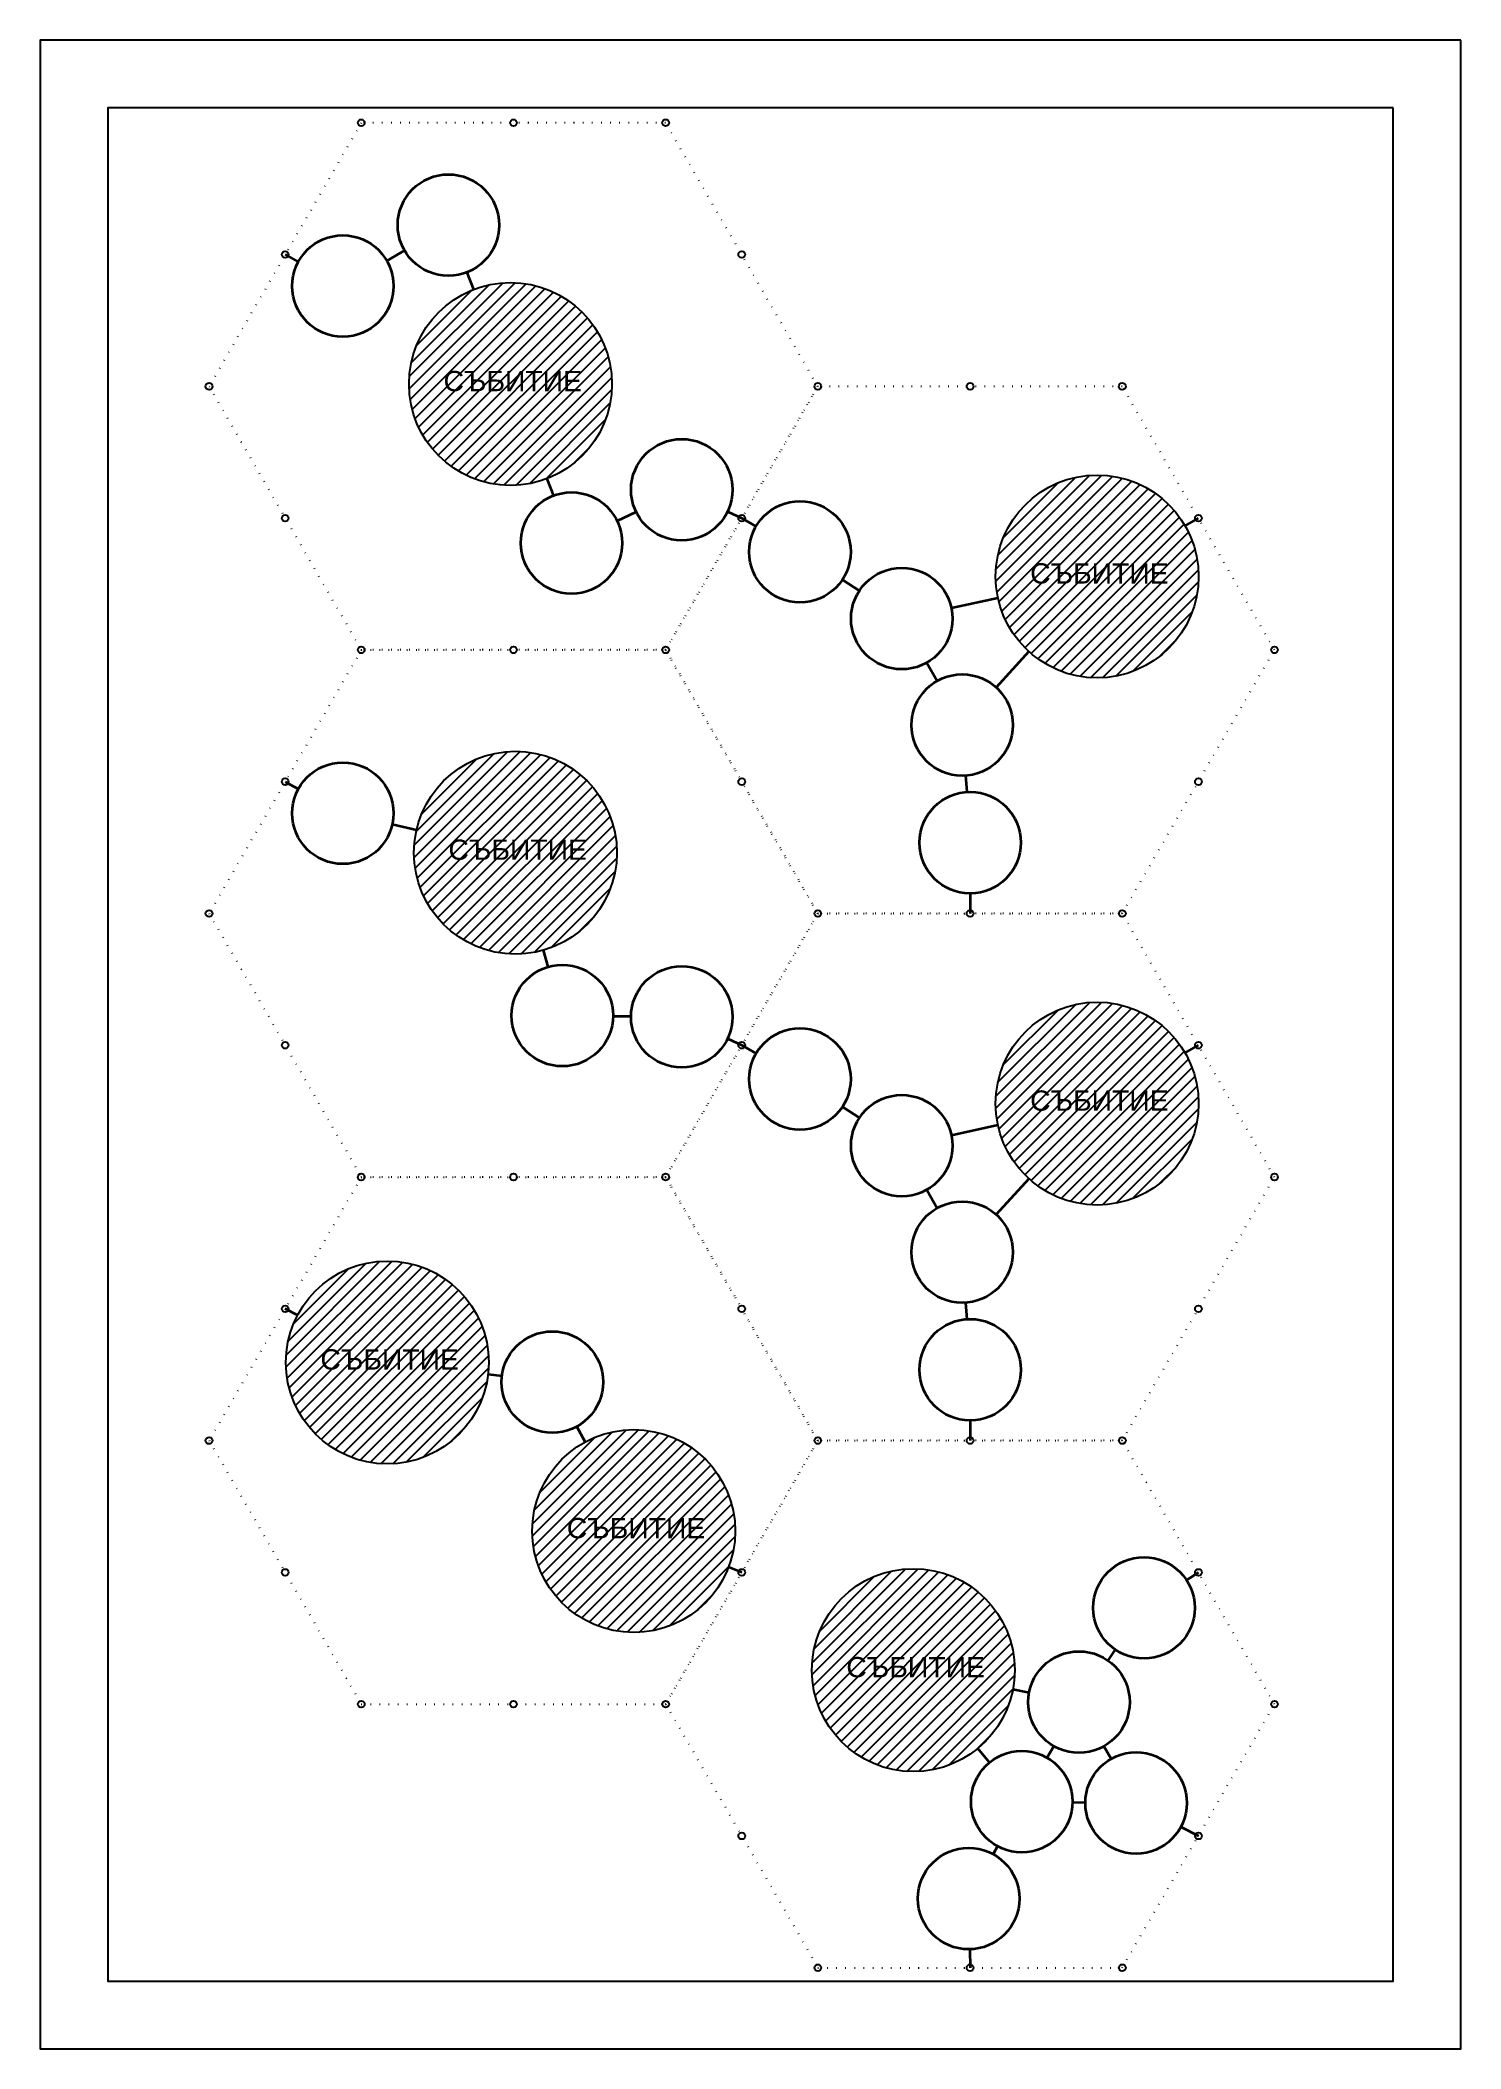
# Model space of a CAD drawing. Header units: feet. Extents: x 2991 to 5869, y -107 to 824.
# Drawn here: x 3979 to 4189, y 190.3 to 487.3 of the extents above; entities that cross this region are included whole.
import ezdxf
from ezdxf.enums import TextEntityAlignment as Align

# ---------------------------------------------------------------- set-up
doc = ezdxf.new("R2010")
doc.units = ezdxf.units.FT
doc.header["$MEASUREMENT"] = 0
doc.linetypes.add('DOT', pattern=[0.25, 0, -0.25])
doc.layers.add('circle', color=7, linetype='Continuous', lineweight=35)
doc.layers.add('line', color=1, linetype='Continuous', lineweight=35)
for name, color, linetype in [('hex', 7, 'DOT'), ('hex_circle', 7, 'Continuous'), ('special_circle', 5, 'Continuous')]:
    doc.layers.add(name, color=color, linetype=linetype)
doc.layers.add('not print', color=3, linetype='Continuous', plot=False)
doc.styles.get("Standard").update_dxf_attribs({"font": 'arial.ttf', "height": 3})

msp = doc.modelspace()

# ---------------------------------------------------------------- texts
at = {"layer": 'special_circle', "color": 7}
for p in [(4048.84, 436.89), (4135.56, 408.45), (4049.57, 367.6), (4135.56, 330.5), (4030.64, 292.23), (4067.06, 267.29), (4108.38, 246.73)]:
    msp.add_text('СЪБИТИЕ', height=3, dxfattribs=at).set_placement(p, align=Align.MIDDLE_CENTER)

# ---------------------------------------------------------------- hatches: boundary and pattern name
at = {"layer": 'special_circle'}
h = msp.add_hatch(dxfattribs=at)
h.set_pattern_fill('ANSI31', color=256, scale=10, style=0)
h.set_pattern_definition([(45, (2570.389, 27.984), (-0.8838835, 0.8838835), [])])
edge = h.paths.add_edge_path()
edge.add_arc((4048.5, 436.45), 15, 0, 360)
h = msp.add_hatch(dxfattribs=at)
h.set_pattern_fill('ANSI31', color=256, scale=10, style=0)
h.set_pattern_definition([(45, (2657.1093, -0.4646), (-0.8838835, 0.8838835), [])])
edge = h.paths.add_edge_path()
edge.add_arc((4135.22, 408), 15, 0, 360)
h = msp.add_hatch(dxfattribs=at)
h.set_pattern_fill('ANSI31', color=256, scale=10, style=0)
h.set_pattern_definition([(45, (2571.1188, -41.315), (-0.8838835, 0.8838835), [])])
edge = h.paths.add_edge_path()
edge.add_arc((4049.23, 367.15), 15, 0, 360)
h = msp.add_hatch(dxfattribs=at)
h.set_pattern_fill('ANSI31', color=256, scale=10, style=0)
h.set_pattern_definition([(45, (2657.1093, -78.4069), (-0.8838835, 0.8838835), [])])
edge = h.paths.add_edge_path()
edge.add_arc((4135.22, 330.06), 15, 0, 360)
h = msp.add_hatch(dxfattribs=at)
h.set_pattern_fill('ANSI31', color=256, scale=10, style=0)
h.set_pattern_definition([(45, (2552.1942, -116.685), (-0.8838835, 0.8838835), [])])
edge = h.paths.add_edge_path()
edge.add_arc((4030.3, 291.78), 15, 0, 360)
h = msp.add_hatch(dxfattribs=at)
h.set_pattern_fill('ANSI31', color=256, scale=10, style=0)
h.set_pattern_definition([(45, (2588.6098, -141.6173), (-0.8838835, 0.8838835), [])])
edge = h.paths.add_edge_path()
edge.add_arc((4066.72, 266.85), 15, 0, 360)
h = msp.add_hatch(dxfattribs=at)
h.set_pattern_fill('ANSI31', color=256, scale=10, style=0)
h.set_pattern_definition([(45, (2629.9347, -162.1781), (-0.8838835, 0.8838835), [])])
edge = h.paths.add_edge_path()
edge.add_arc((4108.05, 246.29), 15, 0, 360)

# ---------------------------------------------------------------- linework, layer by layer
msp.add_lwpolyline([(4188.98, 487.29), (3978.98, 487.29), (3978.98, 190.29), (4188.98, 190.29)], close=True)
at = {"layer": 'circle'}
for centre in [(4039.33, 459.95), (4023.72, 450.94), (4073.82, 420.82), (4057.52, 412.94), (4091.29, 411.64), (4106.34, 401.77), (4115.27, 386.03), (4023.72, 372.99), (4116.45, 368.64), (4056.16, 343.07), (4073.82, 342.88), (4091.29, 333.69), (4106.34, 323.83), (4115.27, 308.09), (4116.45, 290.7), (4054.69, 288.88), (4142.15, 255.5), (4132.53, 241.56), (4124.08, 226.84), (4140.98, 226.64), (4116.23, 212.51)]:
    msp.add_circle(centre, 7.5, dxfattribs=at)
at = {"layer": 'hex', "ltscale": 5}
for points in [[(4026.44, 475.08), (4003.94, 436.11), (4026.44, 397.14), (4071.44, 397.14), (4093.94, 436.11), (4071.44, 475.08)], [(4093.94, 436.11), (4071.44, 397.14), (4093.94, 358.17), (4138.94, 358.17), (4161.44, 397.14), (4138.94, 436.11)], [(4026.44, 397.14), (4003.94, 358.17), (4026.44, 319.2), (4071.44, 319.2), (4093.94, 358.17), (4071.44, 397.14)], [(4093.94, 358.17), (4071.44, 319.2), (4093.94, 280.23), (4138.94, 280.23), (4161.44, 319.2), (4138.94, 358.17)], [(4026.44, 319.2), (4003.94, 280.23), (4026.44, 241.25), (4071.44, 241.25), (4093.94, 280.23), (4071.44, 319.2)], [(4093.94, 280.23), (4071.44, 241.25), (4093.94, 202.28), (4138.94, 202.28), (4161.44, 241.25), (4138.94, 280.23)]]:
    msp.add_lwpolyline(points, close=True, dxfattribs=at)
at = {"layer": 'hex_circle'}
for centre in [(4026.44, 475.08), (4048.94, 475.08), (4071.44, 475.08), (4015.19, 455.6), (4082.69, 455.6), (4003.94, 436.11), (4093.94, 436.11), (4116.44, 436.11), (4138.94, 436.11), (4015.19, 416.62), (4082.69, 416.62), (4150.19, 416.62), (4026.44, 397.14), (4048.94, 397.14), (4071.44, 397.14), (4161.44, 397.14), (4015.19, 377.65), (4082.69, 377.65), (4150.19, 377.65), (4003.94, 358.17), (4093.94, 358.17), (4116.44, 358.17), (4138.94, 358.17), (4015.19, 338.68), (4082.69, 338.68), (4150.19, 338.68), (4026.44, 319.2), (4048.94, 319.2), (4071.44, 319.2), (4161.44, 319.2), (4015.19, 299.71), (4082.69, 299.71), (4150.19, 299.71), (4003.94, 280.23), (4093.94, 280.23), (4116.44, 280.23), (4138.94, 280.23), (4015.19, 260.74), (4082.69, 260.74), (4150.19, 260.74), (4026.44, 241.25), (4048.94, 241.25), (4071.44, 241.25), (4071.44, 241.25), (4071.44, 241.25), (4161.44, 241.25), (4082.69, 221.77), (4150.19, 221.77), (4093.94, 202.28), (4093.94, 202.28), (4116.44, 202.28), (4138.94, 202.28)]:
    msp.add_circle(centre, 0.5, dxfattribs=at)
at = {"layer": 'line'}
for p, q in [((4015.19, 455.6), (4017.14, 454.53)), ((4030.22, 454.69), (4032.84, 456.2)), ((4042.06, 452.96), (4043.05, 450.42)), ((4053.88, 422.45), (4054.84, 419.94)), ((4064.28, 416.21), (4067.07, 417.55)), ((4080.6, 417.61), (4082.69, 416.62)), ((4082.69, 416.62), (4084.81, 415.4)), ((4148.22, 415.49), (4150.19, 416.62)), ((4097.56, 407.52), (4100.07, 405.88)), ((4113.67, 403.35), (4120.56, 404.84)), ((4110.04, 395.25), (4111.57, 392.55)), ((4125.14, 396.9), (4120.31, 391.58)), ((4015.19, 377.65), (4017.14, 376.59)), ((4115.78, 378.55), (4115.94, 376.13)), ((4034.61, 370.5), (4031.03, 371.32)), ((4116.44, 361.14), (4116.44, 358.17)), ((4054.09, 350.28), (4053.38, 352.74)), ((4063.66, 342.99), (4066.32, 342.96)), ((4080.6, 339.67), (4082.69, 338.68)), ((4082.69, 338.68), (4084.81, 337.46)), ((4148.22, 337.54), (4150.19, 338.68)), ((4097.56, 329.58), (4100.07, 327.94)), ((4113.67, 325.41), (4120.56, 326.9)), ((4125.14, 318.95), (4120.31, 313.64)), ((4110.04, 317.3), (4111.57, 314.61)), ((4115.78, 300.6), (4115.94, 298.18)), ((4017.02, 298.75), (4015.19, 299.71)), ((4047.25, 289.77), (4045.2, 290.01)), ((4059.53, 280.02), (4058.29, 282.3)), ((4116.44, 283.2), (4116.44, 280.23)), ((4082.69, 260.74), (4080.73, 261.49)), ((4150.19, 260.74), (4148.44, 259.6)), ((4137.89, 249.33), (4136.79, 247.73)), ((4122.77, 243.45), (4125.17, 242.98)), ((4119.31, 232.63), (4117.59, 234.72)), ((4128.8, 235.06), (4127.82, 233.35)), ((4136.23, 235.04), (4137.28, 233.17)), ((4131.58, 226.75), (4133.48, 226.73)), ((4147.61, 223.14), (4150.19, 221.77)), ((4120.48, 220.26), (4119.83, 219.09)), ((4116.39, 205.01), (4116.44, 202.28))]:
    msp.add_line(p, q, dxfattribs=at)
at = {"layer": 'not print'}
msp.add_lwpolyline([(4178.98, 477.29), (3988.98, 477.29), (3988.98, 200.29), (4178.98, 200.29)], close=True, dxfattribs=at)
at = {"layer": 'special_circle'}
for centre in [(4048.5, 436.45), (4135.22, 408), (4049.23, 367.15), (4135.22, 330.06), (4030.3, 291.78), (4066.72, 266.85), (4108.05, 246.29)]:
    msp.add_circle(centre, 15, dxfattribs=at)

msp.set_redraw_order([(e.dxf.handle, doc.entitydb.next_handle()) for e in msp.query("TEXT MTEXT ATTDEF DIMENSION ARC_DIMENSION")])  # texts and dimensions are drawn at this point

doc.saveas('drawing.dxf')
